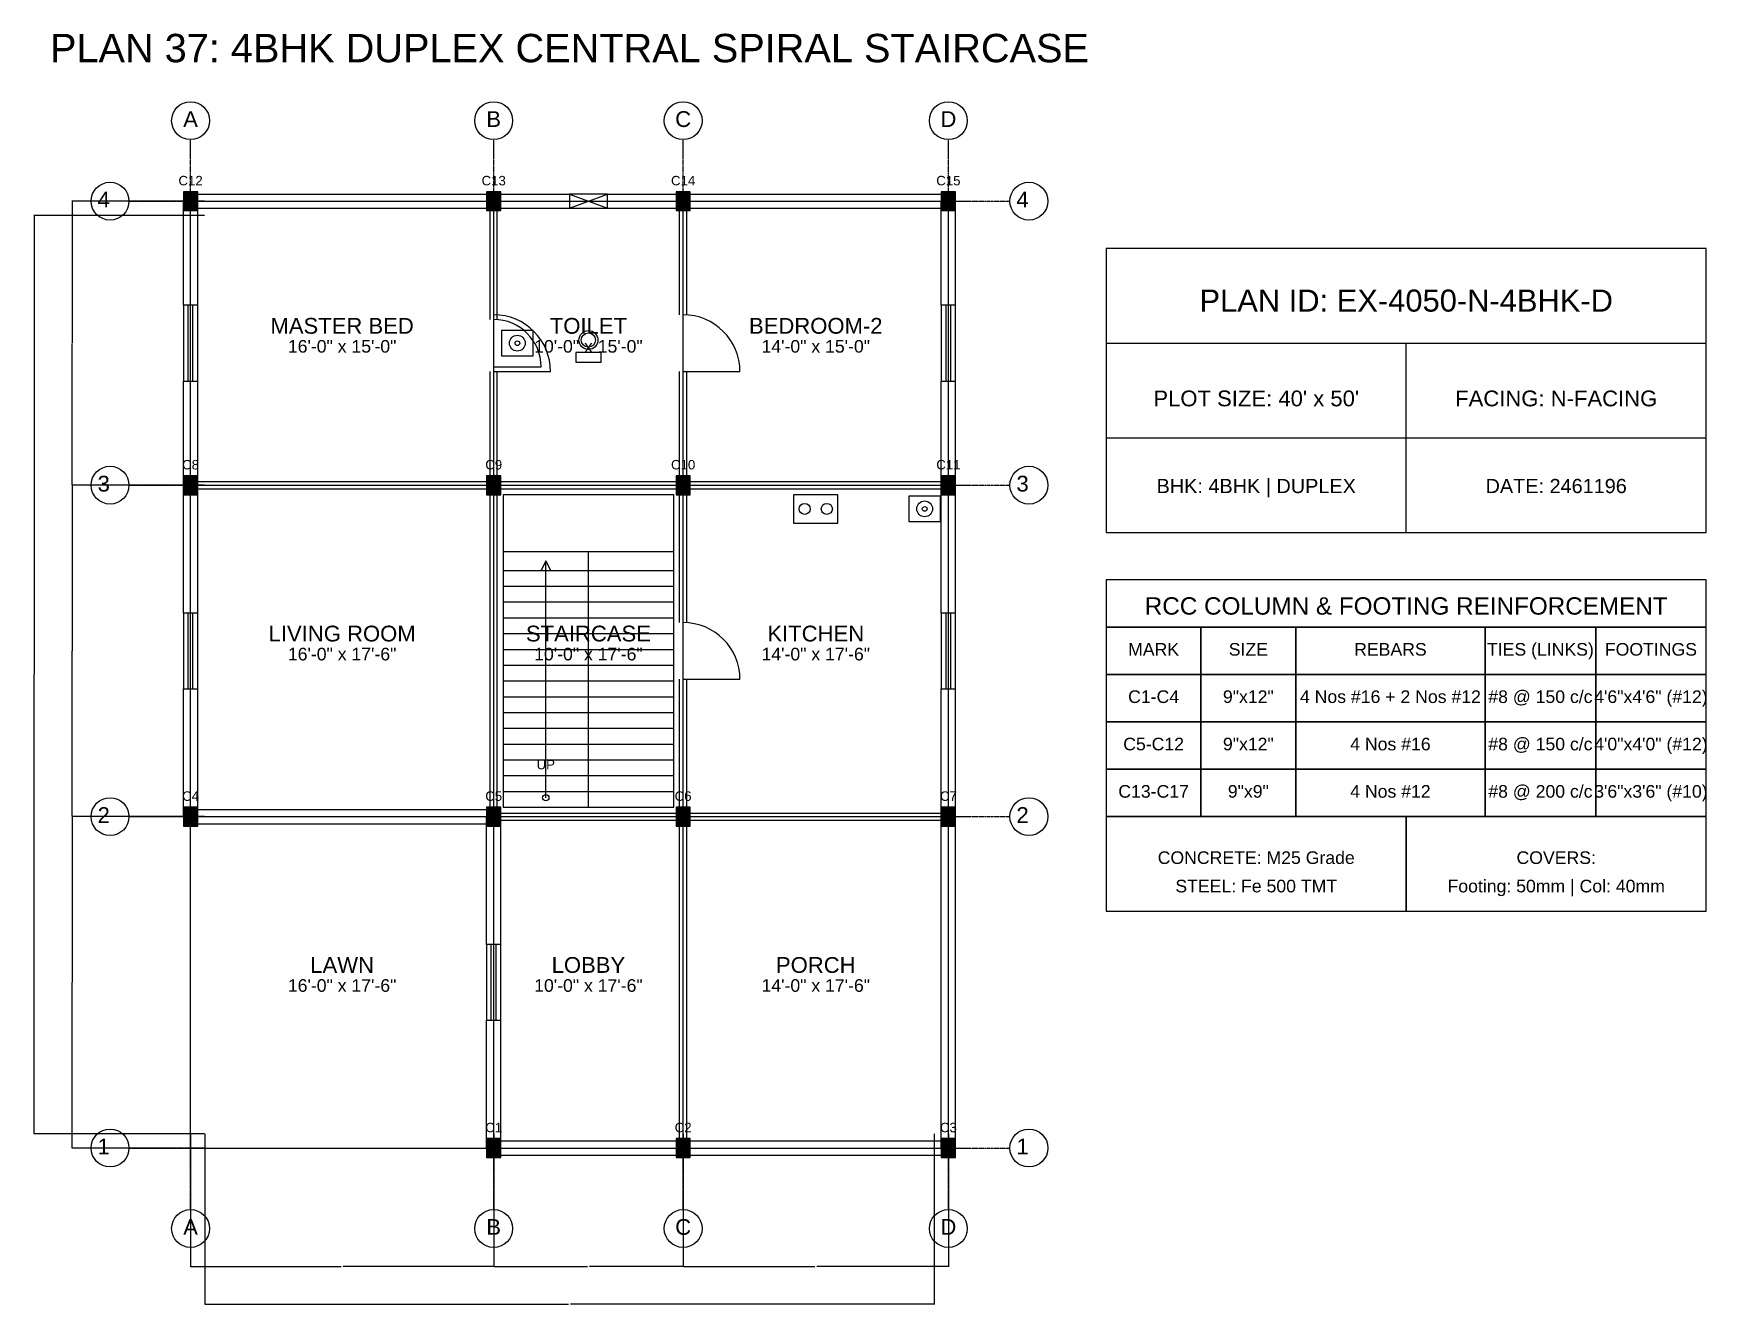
# Model space of a CAD drawing. Header units: inches. Extents: x -134 to 23580, y -99 to 23207.
# Drawn here: x 14900 to 15960, y 7401 to 8206 of the extents above; entities that cross this region are included whole.
import ezdxf
from ezdxf.enums import TextEntityAlignment as Align

# ---------------------------------------------------------------- set-up
doc = ezdxf.new("R2010")
doc.units = ezdxf.units.IN
doc.header["$MEASUREMENT"] = 0
doc.linetypes.add('CENTER', pattern=[2, 1.25, -0.25, 0.25, -0.25])
for name, color, linetype in [('A-COL-HATCH', 251, 'Continuous'), ('A-COLUMN', 1, 'Continuous'), ('A-DIM', 5, 'Continuous'), ('A-DOOR', 30, 'Continuous'), ('A-FIXTURE', 8, 'Continuous'), ('A-STAIR', 6, 'Continuous'), ('A-TEXT', 2, 'Continuous'), ('A-WALL-EXT', 7, 'Continuous'), ('A-WALL-INT', 9, 'Continuous'), ('A-WINDOW', 4, 'Continuous'), ('S-BEAM-FRAMING', 2, 'Continuous'), ('S-BUBBLE', 4, 'Continuous'), ('S-GRID-CENTER', 8, 'CENTER'), ('S-TABLE', 7, 'Continuous'), ('S-TEXT', 3, 'Continuous')]:
    doc.layers.add(name, color=color, linetype=linetype)
doc.styles.get("Standard").update_dxf_attribs({"font": 'arial.ttf'})
doc.dimstyles.get("Standard").update_dxf_attribs({"dimtxt": 0.18, "dimasz": 0.18, "dimexe": 0.18, "dimexo": 0.0625, "dimgap": 0.09, "dimtad": 0, "dimtih": 1, "dimtoh": 1, "dimdec": 4, "dimzin": 0, "dimdsep": 46, "dimtxsty": 'Standard', "dimcen": 0.09, "dimadec": 0, "dimazin": 0, "dimtfac": 1, "dimtdec": 4, "dimtofl": 0, "dimtmove": 0, "dimatfit": 3, "dimfxl": 1, "dimtolj": 1, "dimtzin": 0, "dimarcsym": 0})

msp = doc.modelspace()

# ---------------------------------------------------------------- texts
at = {"layer": 'A-TEXT'}
for s, height, p in [('PLAN 37: 4BHK DUPLEX CENTRAL SPIRAL STAIRCASE', 18, (15240, 8188)), ('C12', 6, (15000, 8110)), ('C13', 6, (15192, 8110)), ('C14', 6, (15312, 8110)), ('C15', 6, (15480, 8110)), ('PLAN ID: EX-4050-N-4BHK-D', 14, (15770, 8030)), ('MASTER BED', 10, (15096, 8016)), ('TOILET', 10, (15252, 8016)), ('BEDROOM-2', 10, (15396, 8016)), ('16\'-0" x 15\'-0"', 8, (15096, 8004)), ('10\'-0" x 15\'-0"', 8, (15252, 8004)), ('14\'-0" x 15\'-0"', 8, (15396, 8004)), ("PLOT SIZE: 40' x 50'", 10, (15675, 7970)), ('FACING: N-FACING', 10, (15865, 7970)), ('C8', 6, (15000, 7930)), ('C9', 6, (15192, 7930)), ('C10', 6, (15312, 7930)), ('C11', 6, (15480, 7930)), ('BHK: 4BHK | DUPLEX', 9, (15675, 7915)), ('DATE: 2461196', 9, (15865, 7915)), ('LIVING ROOM', 10, (15096, 7821)), ('STAIRCASE', 10, (15252, 7821)), ('KITCHEN', 10, (15396, 7821)), ('16\'-0" x 17\'-6"', 8, (15096, 7809)), ('10\'-0" x 17\'-6"', 8, (15252, 7809)), ('14\'-0" x 17\'-6"', 8, (15396, 7809)), ('UP', 6, (15225, 7740)), ('C4', 6, (15000, 7720)), ('C5', 6, (15192, 7720)), ('C6', 6, (15312, 7720)), ('C7', 6, (15480, 7720)), ('LAWN', 10, (15096, 7611)), ('LOBBY', 10, (15252, 7611)), ('PORCH', 10, (15396, 7611)), ('16\'-0" x 17\'-6"', 8, (15096, 7599)), ('10\'-0" x 17\'-6"', 8, (15252, 7599)), ('14\'-0" x 17\'-6"', 8, (15396, 7599)), ('C1', 6, (15192, 7510)), ('C2', 6, (15312, 7510)), ('C3', 6, (15480, 7510))]:
    msp.add_text(s, height=height, dxfattribs=at).set_placement(p, align=Align.CENTER)
at = {"layer": 'S-TEXT'}
for s, height, p in [('A', 10, (15000, 8147)), ('B', 10, (15192, 8147)), ('C', 10, (15312, 8147)), ('D', 10, (15480, 8147)), ('4', 10, (14945, 8096)), ('4', 10, (15527, 8096)), ('3', 10, (14945, 7916)), ('3', 10, (15527, 7916)), ('RCC COLUMN & FOOTING REINFORCEMENT', 11, (15770, 7838)), ('MARK', 8, (15610, 7812)), ('SIZE', 8, (15670, 7812)), ('REBARS', 8, (15760, 7812)), ('TIES (LINKS)', 8, (15855, 7812)), ('FOOTINGS', 8, (15925, 7812)), ('C1-C4', 8, (15610, 7782)), ('9"x12"', 8, (15670, 7782)), ('4 Nos #16 + 2 Nos #12', 8, (15760, 7782)), ('#8 @ 150 c/c', 8, (15855, 7782)), ('4\'6"x4\'6" (#12)', 8, (15925, 7782)), ('C5-C12', 8, (15610, 7752)), ('9"x12"', 8, (15670, 7752)), ('4 Nos #16', 8, (15760, 7752)), ('#8 @ 150 c/c', 8, (15855, 7752)), ('4\'0"x4\'0" (#12)', 8, (15925, 7752)), ('C13-C17', 8, (15610, 7722)), ('9"x9"', 8, (15670, 7722)), ('4 Nos #12', 8, (15760, 7722)), ('#8 @ 200 c/c', 8, (15855, 7722)), ('3\'6"x3\'6" (#10)', 8, (15925, 7722)), ('2', 10, (14945, 7706)), ('2', 10, (15527, 7706)), ('CONCRETE: M25 Grade', 8, (15675, 7680)), ('COVERS:', 8, (15865, 7680)), ('STEEL: Fe 500 TMT', 8, (15675, 7662)), ('Footing: 50mm | Col: 40mm', 8, (15865, 7662)), ('1', 10, (14945, 7496)), ('1', 10, (15527, 7496)), ('A', 10, (15000, 7445)), ('B', 10, (15192, 7445)), ('C', 10, (15312, 7445)), ('D', 10, (15480, 7445))]:
    msp.add_text(s, height=height, dxfattribs=at).set_placement(p, align=Align.CENTER)

# ---------------------------------------------------------------- blocks, each defined once
blk = doc.blocks.new('*D341')
at = {"layer": 'A-DIM', "color": 0, "lineweight": -2, "transparency": 16777216}
for p, q in [((15000, 7508.9), (15000, 7424.8)), ((15192, 7508.9), (15192, 7424.8)), ((15000.2, 7425), (15095.4, 7425)), ((15191.8, 7425), (15096.6, 7425))]:
    blk.add_line(p, q, dxfattribs=at)
at = {"layer": 'A-DIM', "color": 0, "transparency": 16777216}
for points in [[(15000.2, 7425), (15000.2, 7425), (15000, 7425)], [(15191.8, 7425), (15191.8, 7425), (15192, 7425)]]:
    blk.add_solid(points, dxfattribs=at)
at = {"layer": 'Defpoints', "color": 0, "transparency": 16777216}
for p in [(15000, 7509), (15192, 7509), (15192, 7425)]:
    blk.add_point(p, dxfattribs=at)
at = {"layer": 'A-DIM', "color": 0, "transparency": 16777216, "insert": (15096, 7425), "char_height": 0.18, "attachment_point": 5}
blk.add_mtext('\\A1;192.0000', dxfattribs=at)
blk = doc.blocks.new('*D342')
at = {"layer": 'A-DIM', "color": 0, "lineweight": -2, "transparency": 16777216}
for p, q in [((15192, 7508.9), (15192, 7424.8)), ((15312, 7508.9), (15312, 7424.8)), ((15192.2, 7425), (15251.4, 7425)), ((15311.8, 7425), (15252.6, 7425))]:
    blk.add_line(p, q, dxfattribs=at)
at = {"layer": 'A-DIM', "color": 0, "transparency": 16777216}
for points in [[(15192.2, 7425), (15192.2, 7425), (15192, 7425)], [(15311.8, 7425), (15311.8, 7425), (15312, 7425)]]:
    blk.add_solid(points, dxfattribs=at)
at = {"layer": 'Defpoints', "color": 0, "transparency": 16777216}
for p in [(15192, 7509), (15312, 7509), (15312, 7425)]:
    blk.add_point(p, dxfattribs=at)
at = {"layer": 'A-DIM', "color": 0, "transparency": 16777216, "insert": (15252, 7425), "char_height": 0.18, "attachment_point": 5}
blk.add_mtext('\\A1;120.0000', dxfattribs=at)
blk = doc.blocks.new('*D343')
at = {"layer": 'A-DIM', "color": 0, "lineweight": -2, "transparency": 16777216}
for p, q in [((15312, 7508.9), (15312, 7424.8)), ((15480, 7508.9), (15480, 7424.8)), ((15312.2, 7425), (15395.4, 7425)), ((15479.8, 7425), (15396.6, 7425))]:
    blk.add_line(p, q, dxfattribs=at)
at = {"layer": 'A-DIM', "color": 0, "transparency": 16777216}
for points in [[(15312.2, 7425), (15312.2, 7425), (15312, 7425)], [(15479.8, 7425), (15479.8, 7425), (15480, 7425)]]:
    blk.add_solid(points, dxfattribs=at)
at = {"layer": 'Defpoints', "color": 0, "transparency": 16777216}
for p in [(15312, 7509), (15480, 7509), (15480, 7425)]:
    blk.add_point(p, dxfattribs=at)
at = {"layer": 'A-DIM', "color": 0, "transparency": 16777216, "insert": (15396, 7425), "char_height": 0.18, "attachment_point": 5}
blk.add_mtext('\\A1;168.0000', dxfattribs=at)
blk = doc.blocks.new('*D344')
at = {"layer": 'A-DIM', "color": 0, "lineweight": -2, "transparency": 16777216}
for p, q in [((15009, 7508.9375), (15009, 7400.82)), ((15471, 7508.9375), (15471, 7400.82)), ((15009.18, 7401), (15239.393206, 7401)), ((15470.82, 7401), (15240.606794, 7401))]:
    blk.add_line(p, q, dxfattribs=at)
at = {"layer": 'A-DIM', "color": 0, "transparency": 16777216}
for points in [[(15009.18, 7401.03), (15009.18, 7400.97), (15009, 7401)], [(15470.82, 7401.03), (15470.82, 7400.97), (15471, 7401)]]:
    blk.add_solid(points, dxfattribs=at)
at = {"layer": 'Defpoints', "color": 0, "transparency": 16777216}
for p in [(15009, 7509), (15471, 7509), (15471, 7401)]:
    blk.add_point(p, dxfattribs=at)
at = {"layer": 'A-DIM', "color": 0, "transparency": 16777216, "insert": (15240, 7401), "char_height": 0.18, "attachment_point": 5}
blk.add_mtext('\\A1;462.0000', dxfattribs=at)
blk = doc.blocks.new('*D345')
at = {"layer": 'A-DIM', "color": 0, "lineweight": -2, "transparency": 16777216}
for p, q in [((15008.9, 7710), (14924.8, 7710)), ((14925, 7709.8), (14925, 7605.2)), ((14925, 7500.2), (14925, 7604.8)), ((15008.9, 7500), (14924.8, 7500))]:
    blk.add_line(p, q, dxfattribs=at)
at = {"layer": 'A-DIM', "color": 0, "transparency": 16777216}
for points in [[(14925, 7709.8), (14925, 7709.8), (14925, 7710)], [(14925, 7500.2), (14925, 7500.2), (14925, 7500)]]:
    blk.add_solid(points, dxfattribs=at)
at = {"layer": 'Defpoints', "color": 0, "transparency": 16777216}
for p in [(14925, 7710), (15009, 7710), (15009, 7500)]:
    blk.add_point(p, dxfattribs=at)
at = {"layer": 'A-DIM', "color": 0, "transparency": 16777216, "insert": (14925, 7605), "char_height": 0.18, "attachment_point": 5}
blk.add_mtext('\\A1;210.0000', dxfattribs=at)
blk = doc.blocks.new('*D346')
at = {"layer": 'A-DIM', "color": 0, "lineweight": -2, "transparency": 16777216}
for p, q in [((15008.9, 7920), (14924.8, 7920)), ((14925, 7919.8), (14925, 7815.2)), ((14925, 7710.2), (14925, 7814.8)), ((15008.9, 7710), (14924.8, 7710))]:
    blk.add_line(p, q, dxfattribs=at)
at = {"layer": 'A-DIM', "color": 0, "transparency": 16777216}
for points in [[(14925, 7919.8), (14925, 7919.8), (14925, 7920)], [(14925, 7710.2), (14925, 7710.2), (14925, 7710)]]:
    blk.add_solid(points, dxfattribs=at)
at = {"layer": 'Defpoints', "color": 0, "transparency": 16777216}
for p in [(14925, 7920), (15009, 7920), (15009, 7710)]:
    blk.add_point(p, dxfattribs=at)
at = {"layer": 'A-DIM', "color": 0, "transparency": 16777216, "insert": (14925, 7815), "char_height": 0.18, "attachment_point": 5}
blk.add_mtext('\\A1;210.0000', dxfattribs=at)
blk = doc.blocks.new('*D347')
at = {"layer": 'A-DIM', "color": 0, "lineweight": -2, "transparency": 16777216}
for p, q in [((15008.9, 8100), (14924.8, 8100)), ((14925, 8099.8), (14925, 8010.2)), ((14925, 7920.2), (14925, 8009.8)), ((15008.9, 7920), (14924.8, 7920))]:
    blk.add_line(p, q, dxfattribs=at)
at = {"layer": 'A-DIM', "color": 0, "transparency": 16777216}
for points in [[(14925, 8099.8), (14925, 8099.8), (14925, 8100)], [(14925, 7920.2), (14925, 7920.2), (14925, 7920)]]:
    blk.add_solid(points, dxfattribs=at)
at = {"layer": 'Defpoints', "color": 0, "transparency": 16777216}
for p in [(14925, 8100), (15009, 8100), (15009, 7920)]:
    blk.add_point(p, dxfattribs=at)
at = {"layer": 'A-DIM', "color": 0, "transparency": 16777216, "insert": (14925, 8010), "char_height": 0.18, "attachment_point": 5}
blk.add_mtext('\\A1;180.0000', dxfattribs=at)
blk = doc.blocks.new('*D348')
at = {"layer": 'A-DIM', "color": 0, "lineweight": -2, "transparency": 16777216}
for p, q in [((15008.9, 8091), (14900.8, 8091)), ((14901, 8090.8), (14901, 7800.2)), ((14901, 7509.2), (14901, 7799.8)), ((15008.9, 7509), (14900.8, 7509))]:
    blk.add_line(p, q, dxfattribs=at)
at = {"layer": 'A-DIM', "color": 0, "transparency": 16777216}
for points in [[(14901, 8090.8), (14901, 8090.8), (14901, 8091)], [(14901, 7509.2), (14901, 7509.2), (14901, 7509)]]:
    blk.add_solid(points, dxfattribs=at)
at = {"layer": 'Defpoints', "color": 0, "transparency": 16777216}
for p in [(14901, 8091), (15009, 8091), (15009, 7509)]:
    blk.add_point(p, dxfattribs=at)
at = {"layer": 'A-DIM', "color": 0, "transparency": 16777216, "insert": (14901, 7800), "char_height": 0.18, "attachment_point": 5}
blk.add_mtext('\\A1;582.0000', dxfattribs=at)

# ---------------------------------------------------------------- dimensions: what is measured, and where the dimension line sits
at = {"layer": 'A-DIM'}
for base, p1, p2, picture, middle in [((14925, 8100), (15009, 7920), (15009, 8100), '*D347', (14925, 8010)), ((14901, 8091), (15009, 7509), (15009, 8091), '*D348', (14901, 7800)), ((14925, 7920), (15009, 7710), (15009, 7920), '*D346', (14925, 7815)), ((14925, 7710), (15009, 7500), (15009, 7710), '*D345', (14925, 7605))]:
    dim = msp.add_linear_dim(base=base, p1=p1, p2=p2, angle=90, dimstyle='Standard', dxfattribs=at)
    dim.commit()
    dim.dimension.update_dxf_attribs({"geometry": picture, "text_midpoint": middle})
for base, p1, p2, picture, middle in [((15192, 7425), (15000, 7509), (15192, 7509), '*D341', (15096, 7425)), ((15471, 7401), (15009, 7509), (15471, 7509), '*D344', (15240, 7401)), ((15312, 7425), (15192, 7509), (15312, 7509), '*D342', (15252, 7425)), ((15480, 7425), (15312, 7509), (15480, 7509), '*D343', (15396, 7425))]:
    dim = msp.add_linear_dim(base=base, p1=p1, p2=p2, dimstyle='Standard', dxfattribs=at)
    dim.commit()
    dim.dimension.update_dxf_attribs({"geometry": picture, "text_midpoint": middle})

# ---------------------------------------------------------------- linework, layer by layer
at = {"layer": 'A-COL-HATCH'}
for points in [[(14995.5, 8094), (15004.5, 8094), (14995.5, 8106), (15004.5, 8106)], [(15187.5, 8094), (15196.5, 8094), (15187.5, 8106), (15196.5, 8106)], [(15307.5, 8094), (15316.5, 8094), (15307.5, 8106), (15316.5, 8106)], [(15475.5, 8094), (15484.5, 8094), (15475.5, 8106), (15484.5, 8106)], [(14995.5, 7914), (15004.5, 7914), (14995.5, 7926), (15004.5, 7926)], [(15187.5, 7914), (15196.5, 7914), (15187.5, 7926), (15196.5, 7926)], [(15307.5, 7914), (15316.5, 7914), (15307.5, 7926), (15316.5, 7926)], [(15475.5, 7914), (15484.5, 7914), (15475.5, 7926), (15484.5, 7926)], [(14995.5, 7704), (15004.5, 7704), (14995.5, 7716), (15004.5, 7716)], [(15187.5, 7704), (15196.5, 7704), (15187.5, 7716), (15196.5, 7716)], [(15307.5, 7704), (15316.5, 7704), (15307.5, 7716), (15316.5, 7716)], [(15475.5, 7704), (15484.5, 7704), (15475.5, 7716), (15484.5, 7716)], [(15187.5, 7494), (15196.5, 7494), (15187.5, 7506), (15196.5, 7506)], [(15307.5, 7494), (15316.5, 7494), (15307.5, 7506), (15316.5, 7506)], [(15475.5, 7494), (15484.5, 7494), (15475.5, 7506), (15484.5, 7506)]]:
    msp.add_solid(points, dxfattribs=at)
at = {"layer": 'A-COLUMN'}
for points in [[(14995.5, 8094), (15004.5, 8094), (15004.5, 8106), (14995.5, 8106)], [(15187.5, 8094), (15196.5, 8094), (15196.5, 8106), (15187.5, 8106)], [(15307.5, 8094), (15316.5, 8094), (15316.5, 8106), (15307.5, 8106)], [(15475.5, 8094), (15484.5, 8094), (15484.5, 8106), (15475.5, 8106)], [(14995.5, 7914), (15004.5, 7914), (15004.5, 7926), (14995.5, 7926)], [(15187.5, 7914), (15196.5, 7914), (15196.5, 7926), (15187.5, 7926)], [(15307.5, 7914), (15316.5, 7914), (15316.5, 7926), (15307.5, 7926)], [(15475.5, 7914), (15484.5, 7914), (15484.5, 7926), (15475.5, 7926)], [(14995.5, 7704), (15004.5, 7704), (15004.5, 7716), (14995.5, 7716)], [(15187.5, 7704), (15196.5, 7704), (15196.5, 7716), (15187.5, 7716)], [(15307.5, 7704), (15316.5, 7704), (15316.5, 7716), (15307.5, 7716)], [(15475.5, 7704), (15484.5, 7704), (15484.5, 7716), (15475.5, 7716)], [(15187.5, 7494), (15196.5, 7494), (15196.5, 7506), (15187.5, 7506)], [(15307.5, 7494), (15316.5, 7494), (15316.5, 7506), (15307.5, 7506)], [(15475.5, 7494), (15484.5, 7494), (15484.5, 7506), (15475.5, 7506)]]:
    msp.add_lwpolyline(points, close=True, dxfattribs=at)
at = {"layer": 'A-DOOR'}
for p, q in [((15192, 7995), (15222, 7995)), ((15192, 7992), (15228, 7992)), ((15312, 7992), (15348, 7992)), ((15312, 7797), (15348, 7797))]:
    msp.add_line(p, q, dxfattribs=at)
for centre, radius in [((15192, 7992), 36), ((15192, 7995), 30), ((15312, 7992), 36), ((15312, 7797), 36)]:
    msp.add_arc(centre, radius, 0, 90, dxfattribs=at)
at = {"layer": 'A-FIXTURE'}
for points in [[(15197, 8002), (15217, 8002), (15217, 8018), (15197, 8018)], [(15244, 7998), (15260, 7998), (15260, 8004), (15244, 8004)], [(15382, 7896), (15410, 7896), (15410, 7914), (15382, 7914)], [(15455, 7897), (15475, 7897), (15475, 7913), (15455, 7913)]]:
    msp.add_lwpolyline(points, close=True, dxfattribs=at)
for centre, radius in [((15207, 8010), 5), ((15252, 8012), 6), ((15252, 8012), 4.5), ((15207, 8010), 1.5), ((15389, 7905), 3.5), ((15403, 7905), 3.5), ((15465, 7905), 5), ((15465, 7905), 1.5)]:
    msp.add_circle(centre, radius, dxfattribs=at)
at = {"layer": 'A-STAIR'}
for p, q in [((15198, 7878), (15306, 7878)), ((15252, 7716), (15252, 7878)), ((15198, 7866), (15252, 7866)), ((15225, 7872), (15222, 7866)), ((15225, 7722), (15225, 7872)), ((15225, 7872), (15228, 7866)), ((15252, 7866), (15306, 7866)), ((15198, 7856), (15252, 7856)), ((15252, 7856), (15306, 7856)), ((15198, 7846), (15252, 7846)), ((15252, 7846), (15306, 7846)), ((15198, 7836), (15252, 7836)), ((15252, 7836), (15306, 7836)), ((15198, 7826), (15252, 7826)), ((15252, 7826), (15306, 7826)), ((15198, 7816), (15252, 7816)), ((15252, 7816), (15306, 7816)), ((15198, 7806), (15252, 7806)), ((15252, 7806), (15306, 7806)), ((15198, 7796), (15252, 7796)), ((15252, 7796), (15306, 7796)), ((15198, 7786), (15252, 7786)), ((15252, 7786), (15306, 7786)), ((15198, 7776), (15252, 7776)), ((15252, 7776), (15306, 7776)), ((15198, 7766), (15252, 7766)), ((15252, 7766), (15306, 7766)), ((15198, 7756), (15252, 7756)), ((15252, 7756), (15306, 7756)), ((15198, 7746), (15252, 7746)), ((15252, 7746), (15306, 7746)), ((15198, 7736), (15252, 7736)), ((15198, 7726), (15252, 7726)), ((15252, 7736), (15306, 7736)), ((15252, 7726), (15306, 7726))]:
    msp.add_line(p, q, dxfattribs=at)
msp.add_lwpolyline([(15198, 7716), (15306, 7716), (15306, 7914), (15198, 7914)], close=True, dxfattribs=at)
msp.add_circle((15225, 7722), 2, dxfattribs=at)
at = {"layer": 'A-WALL-EXT'}
for p, q in [((14995.5, 8034), (14995.5, 8100)), ((15000, 8104.5), (15192, 8104.5)), ((15004.5, 8034), (15004.5, 8100)), ((15192, 8104.5), (15240, 8104.5)), ((15264, 8104.5), (15312, 8104.5)), ((15312, 8104.5), (15480, 8104.5)), ((15475.5, 8034), (15475.5, 8100)), ((15484.5, 8034), (15484.5, 8100)), ((15000, 8095.5), (15192, 8095.5)), ((15192, 8095.5), (15240, 8095.5)), ((15264, 8095.5), (15312, 8095.5)), ((15312, 8095.5), (15480, 8095.5)), ((15580, 8010), (15960, 8010)), ((15770, 7890), (15770, 8010)), ((14995.5, 7920), (14995.5, 7986)), ((15004.5, 7920), (15004.5, 7986)), ((15475.5, 7920), (15475.5, 7986)), ((15484.5, 7920), (15484.5, 7986)), ((15580, 7950), (15960, 7950)), ((14995.5, 7839), (14995.5, 7920)), ((15004.5, 7839), (15004.5, 7920)), ((15475.5, 7839), (15475.5, 7920)), ((15484.5, 7839), (15484.5, 7920)), ((14995.5, 7710), (14995.5, 7791)), ((15004.5, 7710), (15004.5, 7791)), ((15475.5, 7710), (15475.5, 7791)), ((15484.5, 7710), (15484.5, 7791)), ((15000, 7714.5), (15192, 7714.5)), ((15000, 7705.5), (15192, 7705.5)), ((15187.5, 7629), (15187.5, 7710)), ((15196.5, 7629), (15196.5, 7710)), ((15475.5, 7500), (15475.5, 7710)), ((15484.5, 7500), (15484.5, 7710)), ((15187.5, 7500), (15187.5, 7581)), ((15196.5, 7500), (15196.5, 7581)), ((15192, 7504.5), (15312, 7504.5)), ((15312, 7504.5), (15480, 7504.5)), ((15192, 7495.5), (15312, 7495.5)), ((15312, 7495.5), (15480, 7495.5))]:
    msp.add_line(p, q, dxfattribs=at)
msp.add_lwpolyline([(15580, 7890), (15960, 7890), (15960, 8070), (15580, 8070)], close=True, dxfattribs=at)
at = {"layer": 'A-WALL-INT'}
for p, q in [((15189.75, 8025), (15189.75, 8100)), ((15194.25, 8025), (15194.25, 8100)), ((15309.75, 8028), (15309.75, 8100)), ((15314.25, 8028), (15314.25, 8100)), ((15189.75, 7920), (15189.75, 7992)), ((15194.25, 7920), (15194.25, 7992)), ((15309.75, 7920), (15309.75, 7992)), ((15314.25, 7920), (15314.25, 7992)), ((15000, 7922.25), (15192, 7922.25)), ((15000, 7917.75), (15192, 7917.75)), ((15189.75, 7710), (15189.75, 7920)), ((15192, 7922.25), (15312, 7922.25)), ((15192, 7917.75), (15312, 7917.75)), ((15194.25, 7710), (15194.25, 7920)), ((15309.75, 7833), (15309.75, 7920)), ((15312, 7922.25), (15480, 7922.25)), ((15312, 7917.75), (15480, 7917.75)), ((15314.25, 7833), (15314.25, 7920)), ((15309.75, 7710), (15309.75, 7797)), ((15314.25, 7710), (15314.25, 7797)), ((15192, 7712.25), (15312, 7712.25)), ((15192, 7707.75), (15312, 7707.75)), ((15309.75, 7500), (15309.75, 7710)), ((15312, 7712.25), (15480, 7712.25)), ((15312, 7707.75), (15480, 7707.75)), ((15314.25, 7500), (15314.25, 7710))]:
    msp.add_line(p, q, dxfattribs=at)
at = {"layer": 'A-WINDOW'}
for p, q in [((15240, 8095.5), (15264, 8104.5)), ((15240, 8104.5), (15264, 8095.5)), ((14998.5, 7986), (14998.5, 8034)), ((15001.5, 7986), (15001.5, 8034)), ((15478.5, 7986), (15478.5, 8034)), ((15481.5, 7986), (15481.5, 8034)), ((14998.5, 7791), (14998.5, 7839)), ((15001.5, 7791), (15001.5, 7839)), ((15478.5, 7791), (15478.5, 7839)), ((15481.5, 7791), (15481.5, 7839)), ((15190.5, 7581), (15190.5, 7629)), ((15193.5, 7581), (15193.5, 7629))]:
    msp.add_line(p, q, dxfattribs=at)
for points in [[(15240, 8095.5), (15264, 8095.5), (15264, 8104.5), (15240, 8104.5)], [(14995.5, 7986), (15004.5, 7986), (15004.5, 8034), (14995.5, 8034)], [(15475.5, 7986), (15484.5, 7986), (15484.5, 8034), (15475.5, 8034)], [(14995.5, 7791), (15004.5, 7791), (15004.5, 7839), (14995.5, 7839)], [(15475.5, 7791), (15484.5, 7791), (15484.5, 7839), (15475.5, 7839)], [(15187.5, 7581), (15196.5, 7581), (15196.5, 7629), (15187.5, 7629)]]:
    msp.add_lwpolyline(points, close=True, dxfattribs=at)
at = {"layer": 'S-BEAM-FRAMING'}
for p, q in [((15000, 7500), (15000, 8100)), ((15000, 8100), (15480, 8100)), ((15192, 7500), (15192, 8100)), ((15312, 7500), (15312, 8100)), ((15480, 7500), (15480, 8100)), ((15000, 7920), (15480, 7920)), ((15000, 7710), (15480, 7710)), ((15000, 7500), (15480, 7500))]:
    msp.add_line(p, q, dxfattribs=at)
at = {"layer": 'S-BUBBLE'}
for centre in [(15000, 8151), (15192, 8151), (15312, 8151), (15480, 8151), (14949, 8100), (15531, 8100), (14949, 7920), (15531, 7920), (14949, 7710), (15531, 7710), (14949, 7500), (15531, 7500), (15000, 7449), (15192, 7449), (15312, 7449), (15480, 7449)]:
    msp.add_circle(centre, 12, dxfattribs=at)
at = {"layer": 'S-GRID-CENTER'}
for p, q in [((15000, 7461), (15000, 8139)), ((15192, 7461), (15192, 8139)), ((15312, 7461), (15312, 8139)), ((15480, 7461), (15480, 8139)), ((14961, 8100), (15519, 8100)), ((14961, 7920), (15519, 7920)), ((14961, 7710), (15519, 7710)), ((14961, 7500), (15519, 7500))]:
    msp.add_line(p, q, dxfattribs=at)
at = {"layer": 'S-TABLE'}
for points in [[(15580, 7830), (15960, 7830), (15960, 7860), (15580, 7860)], [(15580, 7800), (15640, 7800), (15640, 7830), (15580, 7830)], [(15640, 7800), (15700, 7800), (15700, 7830), (15640, 7830)], [(15700, 7800), (15820, 7800), (15820, 7830), (15700, 7830)], [(15820, 7800), (15890, 7800), (15890, 7830), (15820, 7830)], [(15890, 7800), (15960, 7800), (15960, 7830), (15890, 7830)], [(15580, 7770), (15640, 7770), (15640, 7800), (15580, 7800)], [(15640, 7770), (15700, 7770), (15700, 7800), (15640, 7800)], [(15700, 7770), (15820, 7770), (15820, 7800), (15700, 7800)], [(15820, 7770), (15890, 7770), (15890, 7800), (15820, 7800)], [(15890, 7770), (15960, 7770), (15960, 7800), (15890, 7800)], [(15580, 7740), (15640, 7740), (15640, 7770), (15580, 7770)], [(15640, 7740), (15700, 7740), (15700, 7770), (15640, 7770)], [(15700, 7740), (15820, 7740), (15820, 7770), (15700, 7770)], [(15820, 7740), (15890, 7740), (15890, 7770), (15820, 7770)], [(15890, 7740), (15960, 7740), (15960, 7770), (15890, 7770)], [(15580, 7710), (15640, 7710), (15640, 7740), (15580, 7740)], [(15640, 7710), (15700, 7710), (15700, 7740), (15640, 7740)], [(15700, 7710), (15820, 7710), (15820, 7740), (15700, 7740)], [(15820, 7710), (15890, 7710), (15890, 7740), (15820, 7740)], [(15890, 7710), (15960, 7710), (15960, 7740), (15890, 7740)], [(15580, 7650), (15770, 7650), (15770, 7710), (15580, 7710)], [(15770, 7650), (15960, 7650), (15960, 7710), (15770, 7710)]]:
    msp.add_lwpolyline(points, close=True, dxfattribs=at)

msp.set_redraw_order([(e.dxf.handle, doc.entitydb.next_handle()) for e in msp.query("TEXT MTEXT ATTDEF DIMENSION ARC_DIMENSION")])  # texts and dimensions are drawn at this point

doc.saveas('drawing.dxf')
